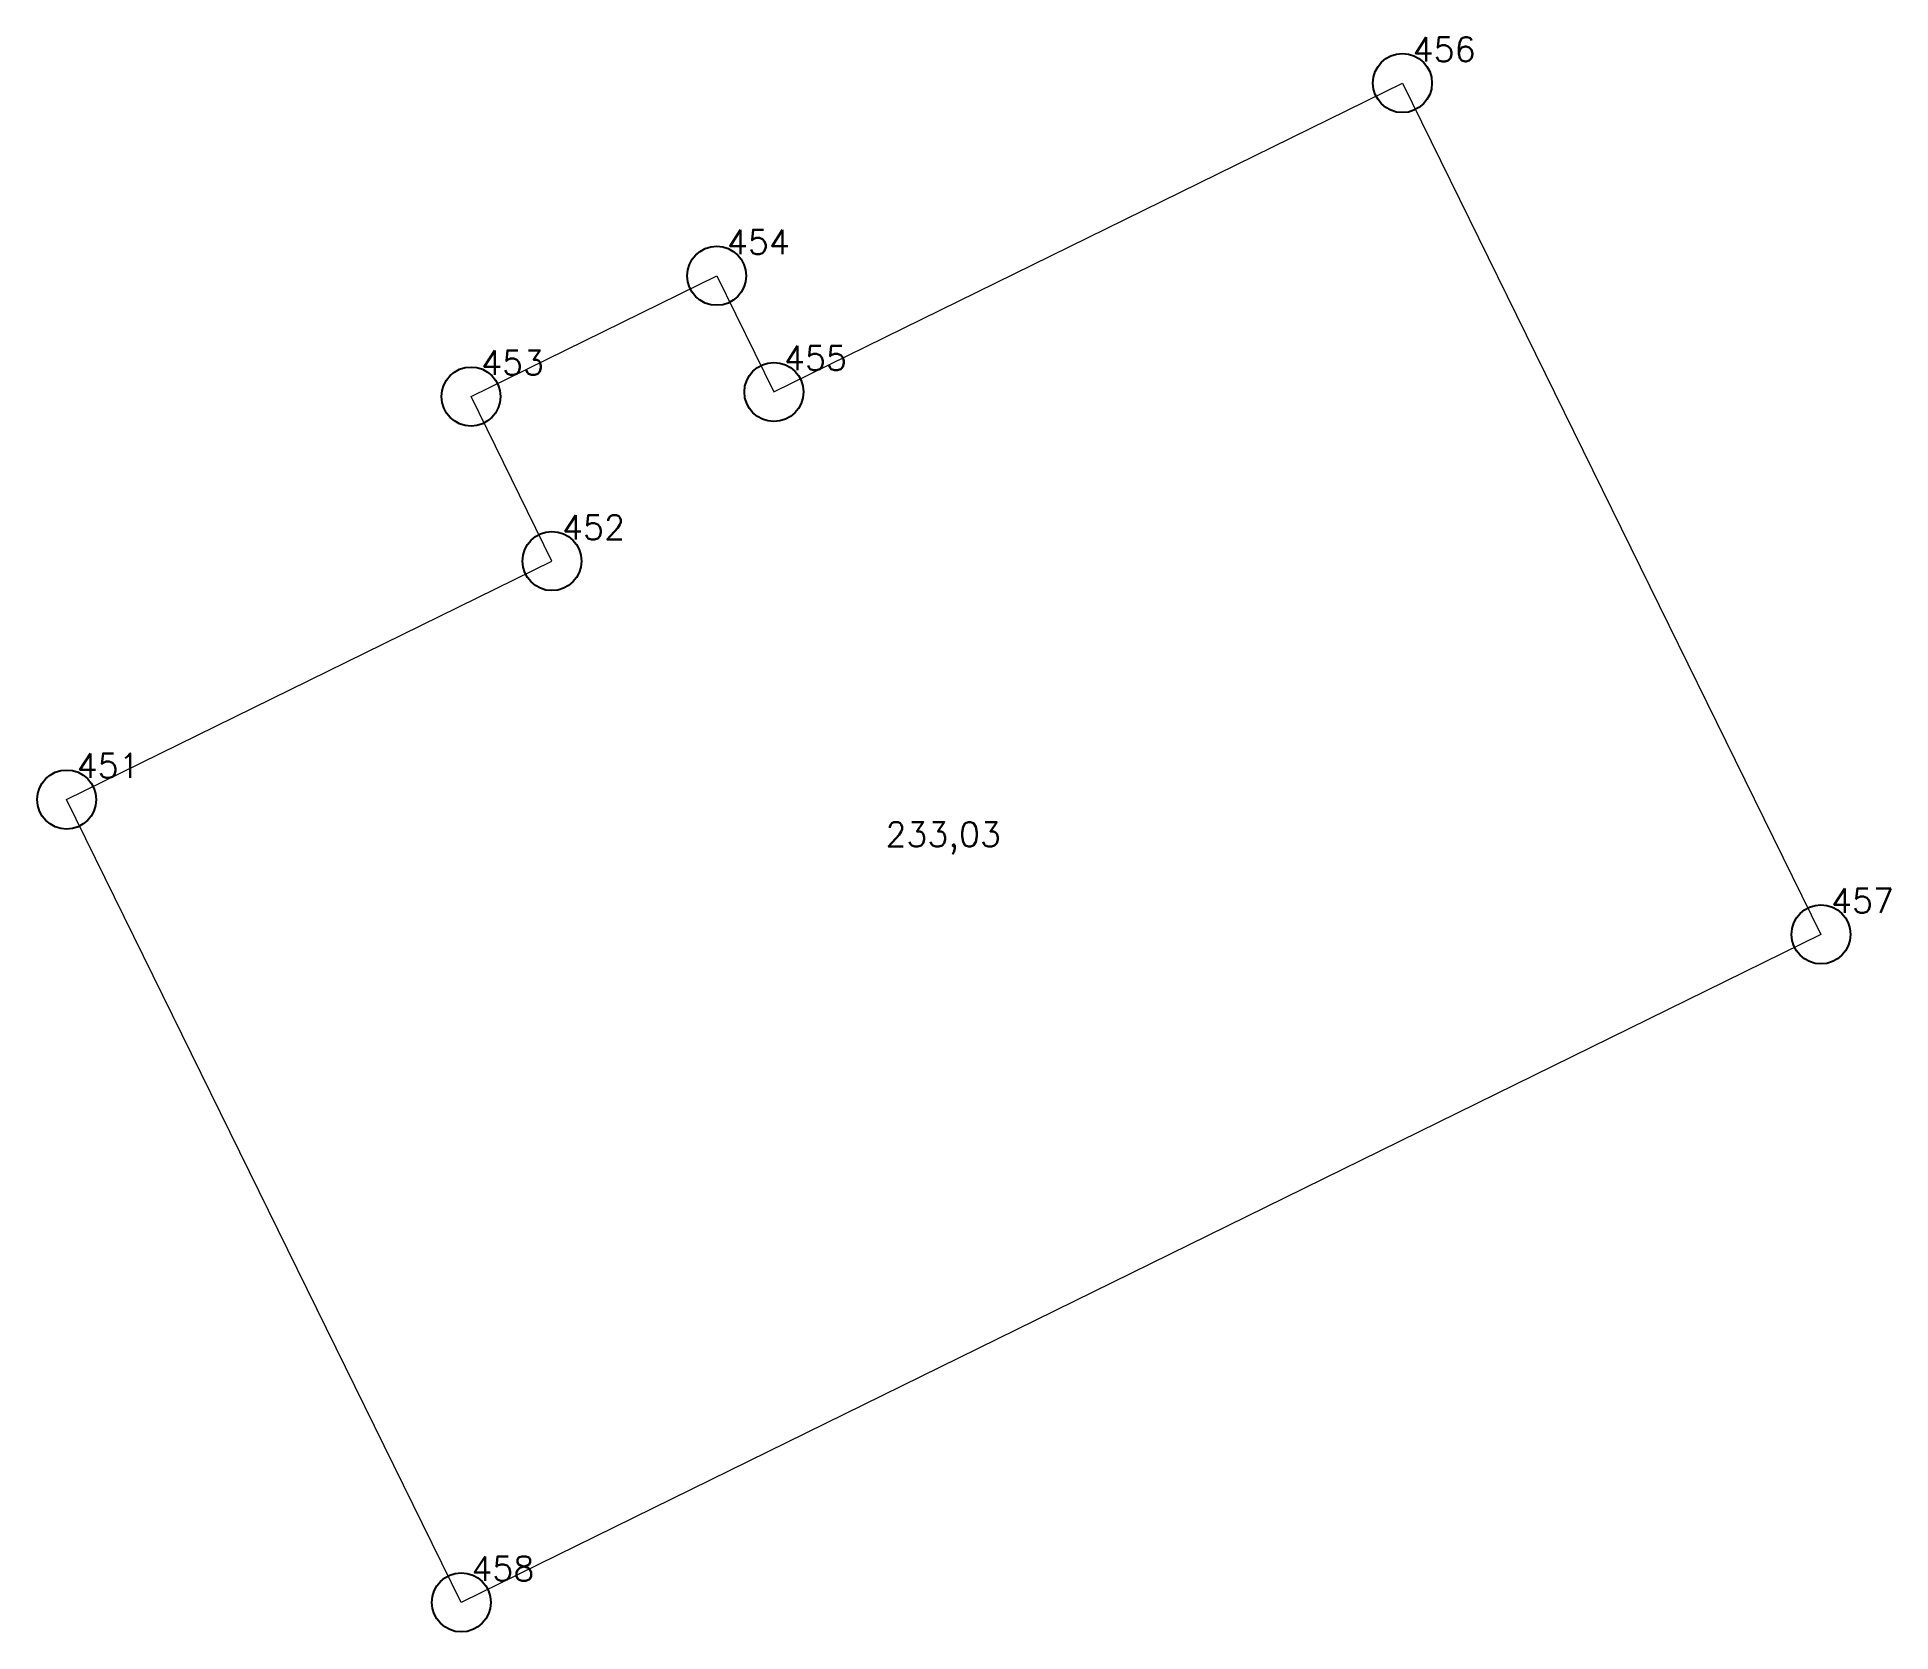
# Model space of a CAD drawing. Extents: x 1390459 to 1399894, y 355072 to 361029.
# Drawn here: x 1395208.53 to 1395232.09, y 360017.32 to 360037.59 of the extents above; entities that cross this region are included whole.
import ezdxf

# ---------------------------------------------------------------- set-up
doc = ezdxf.new("R2010")
doc.units = 0
doc.header["$PDMODE"] = 33
doc.header["$PDSIZE"] = 0.75
doc.layers.add('8 - ценная историческая застройка конец ХIX - начало ХХ века', color=7, linetype='Continuous')
doc.styles.get("Standard").update_dxf_attribs({"font": 'simplex.shx'})

msp = doc.modelspace()

# ---------------------------------------------------------------- texts
at = {"layer": '8 - ценная историческая застройка конец ХIX - начало ХХ века', "color": 7}
for s, p in [('456', (1395226.011, 360037.277)), ('454', (1395217.298, 360034.829)), ('455', (1395218.024, 360033.353)), ('453', (1395214.176, 360033.294)), ('452', (1395215.204, 360031.202)), ('451', (1395209.038, 360028.172)), ('233,03', (1395219.313, 360027.3)), ('457', (1395231.328, 360026.457)), ('458', (1395214.052, 360017.968))]:
    msp.add_text(s, height=0.3111, dxfattribs=at).set_placement(p)

# ---------------------------------------------------------------- linework, layer by layer
at = {"layer": '8 - ценная историческая застройка конец ХIX - начало ХХ века', "color": 7, "lineweight": 20}
msp.add_lwpolyline([(1395208.909, 360027.898), (1395215.075, 360030.928), (1395214.047, 360033.02), (1395217.169, 360034.554), (1395217.895, 360033.078), (1395225.882, 360037.003), (1395231.199, 360026.183), (1395213.923, 360017.693), (1395208.909, 360027.898)], close=True, dxfattribs=at)
at = {"layer": '8 - ценная историческая застройка конец ХIX - начало ХХ века'}
for p in [(1395225.882, 360037.003), (1395217.169, 360034.554), (1395214.047, 360033.02), (1395217.895, 360033.078), (1395215.075, 360030.928), (1395208.909, 360027.898), (1395231.199, 360026.183), (1395213.923, 360017.693)]:
    msp.add_point(p, dxfattribs=at)

msp.set_redraw_order([(e.dxf.handle, doc.entitydb.next_handle()) for e in msp.query("TEXT MTEXT ATTDEF DIMENSION ARC_DIMENSION")])  # texts and dimensions are drawn at this point

doc.saveas('drawing.dxf')
